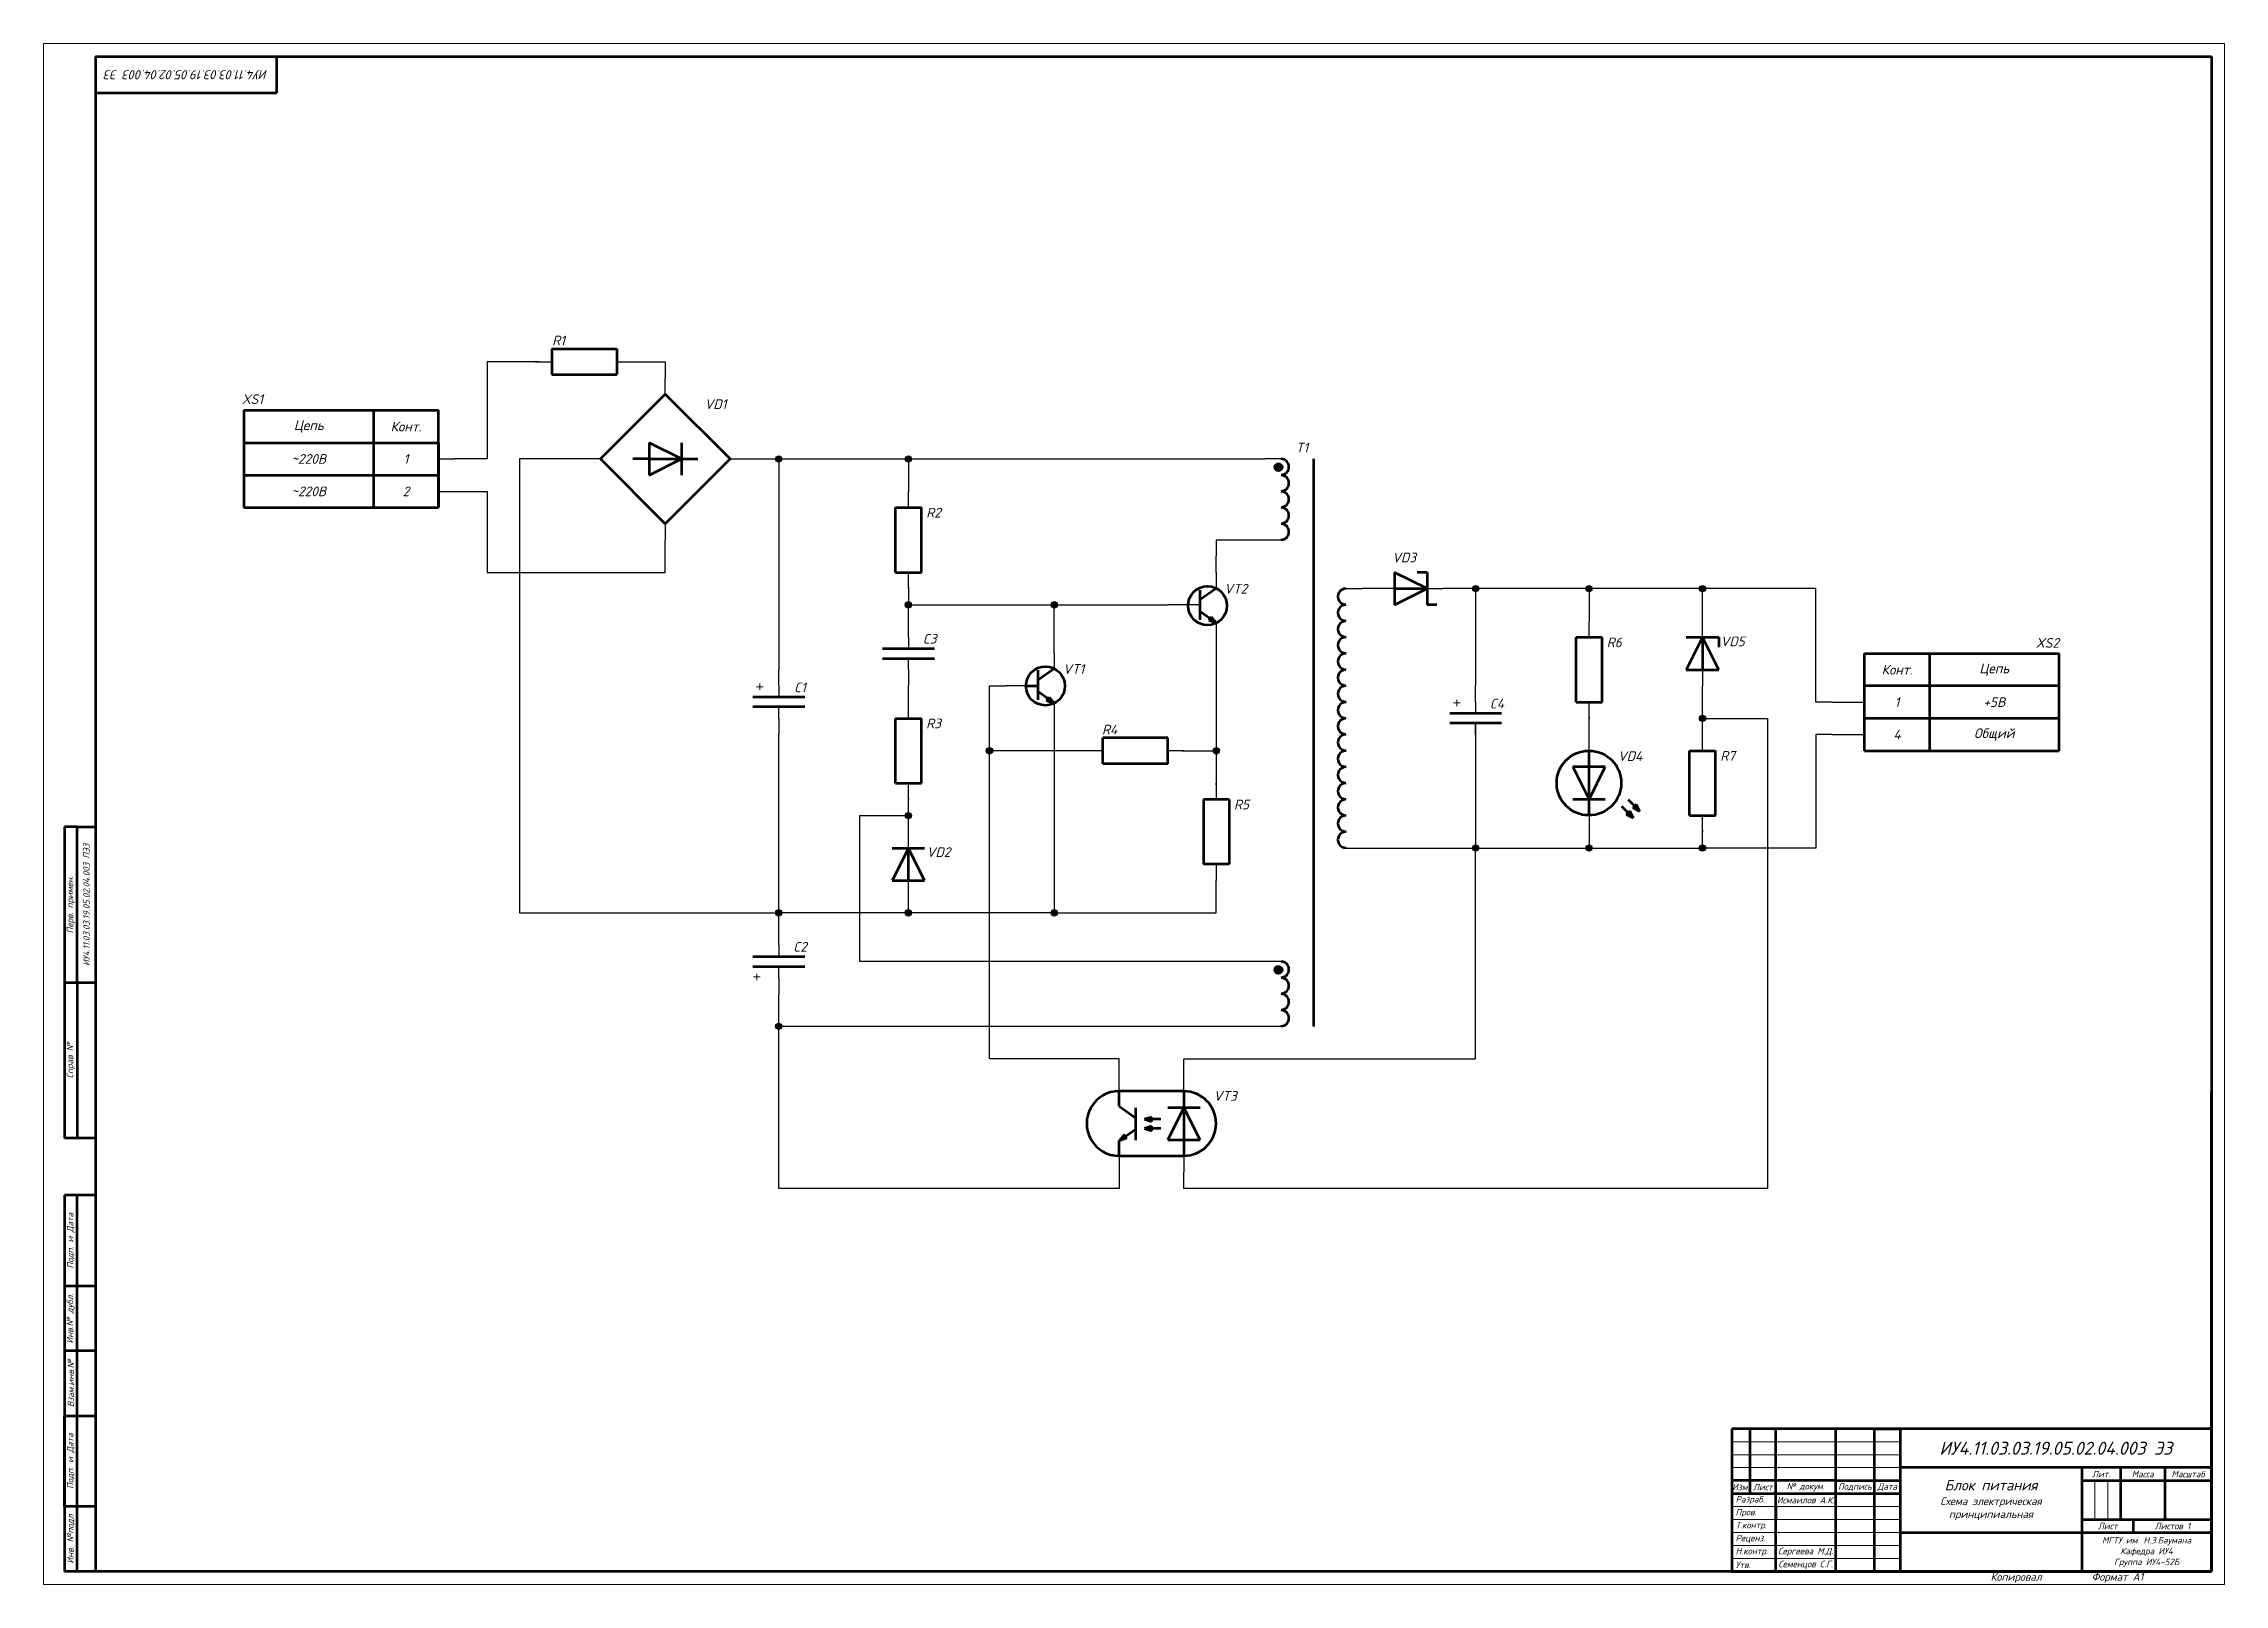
# Model space of a CAD drawing. Header units: millimetres. Extents: x 2470 to 6390, y 1560 to 2814.
# Drawn here: x 2909 to 3750, y 2220 to 2814 of the extents above; entities that cross this region are included whole.
import ezdxf

# ---------------------------------------------------------------- set-up
doc = ezdxf.new("R2010")
doc.units = ezdxf.units.MM
doc.layers.add('border', color=7, linetype='Continuous', lineweight=70)
doc.layers.add('Sheet', color=7, linetype='Continuous', lineweight=30)
doc.styles.add('Main', font='isocpeur.ttf', dxfattribs={"oblique": 15, "height": 3})
doc.styles.get("Standard").update_dxf_attribs({"font": 'arial.ttf'})

msp = doc.modelspace()

# ---------------------------------------------------------------- texts
at = {"layer": 'border', "insert": (2964, 2802), "char_height": 3.5, "attachment_point": 5, "rotation": 180, "style": 'Main'}
msp.add_mtext_dynamic_manual_height_columns('ИУ4.11.03.03.19.05.02.04.003 Э3', width=116.93347, gutter_width=66.064, heights=[12.033], dxfattribs=at)
at = {"layer": 'border', "lineweight": 70, "char_height": 2.5, "attachment_point": 5, "rotation": 90, "style": 'Main'}
for s, width, heights, insert in [('\\pxqc;Перв. примен.', 30.37405, [0], (2919.5, 2482)), ('\\pxqc;Справ №', 17.85188, [0], (2919.5, 2422)), ('\\pxqc;Подп. и Дата', 27.71565, [0], (2919.5, 2352.5)), ('Инв.№ дубл.', 25.15279, [0], (2919.5, 2322.5)), ('\\pxqc,t4;Взам.инв.№', 27.09632, [0], (2919.5, 2297.5)), ('\\pxqc;Подп. и Дата', 27.71565, [0], (2919.5, 2267.5)), ('\\pxqc;Инв. №подл', 24.3376, [10.701], (2919.5, 2237.49))]:
    msp.add_mtext_dynamic_manual_height_columns(s, width=width, gutter_width=15, heights=heights, dxfattribs=dict(at, insert=insert))
at = {"layer": 'border', "style": 'Main'}
for s, width, gutter_width, heights, insert, char_height, attachment_point in [('{\\H1.66667x;ИУ4.11.03.03.19.05.02.04.003 Э3}', 120, 66.064, [15], (3685, 2272.5), 3, 5), ('Изм.', 2.5, 12.5, [0], (3563.5, 2257.5), 2.5, 5), ('\\pxqc;Лист', 5.19616, 12.5, [0], (3572, 2257.5), 2.5, 5), ('\\pxqc;Подпись', 5, 12.5, [0], (3607.5, 2257.5), 2.5, 5), ('\\pxqc;{\\H1.33333x;Блок питания}\\PСхема электрическая \\Pпринципиальная ', 60, 66.064, [0], (3660, 2252.5), 3, 5), ('Пров.', 7.5, 12.5, [0], (3561.5, 2247.507), 2.5, 4), ('Реценз.', 2.5, 12.5, [0], (3561.5, 2237.499), 2.5, 4), ('\\pxqc;Лист', 2.5, 12.5, [0], (3705, 2242.5), 2.5, 5), ('\\pxqc;МГТУ им. Н.Э.Баумана\\P\\pq*;Кафедра ИУ4\\P\\pqc;Группа ИУ4-52Б', 47.99945, 66.064, [14.024], (3720, 2232.5), 2.5, 5), ('\\pxqc;                  Копировал ', 70, 15, [0], (3652.5, 2222.5), 3, 5), ('\\pxql;  Формат A1', 40.02094, 15, [0], (3715, 2222.5), 3, 5)]:
    msp.add_mtext_dynamic_manual_height_columns(s, width=width, gutter_width=gutter_width, heights=heights, dxfattribs=dict(at, insert=insert, char_height=char_height, attachment_point=attachment_point))
at = {"layer": 'border', "char_height": 2.5, "style": 'Main'}
for s, insert, attachment_point in [('\\pxqc;Лит.', (3702.5, 2262.5), 5), ('Разраб.', (3561.5, 2252.472), 4), ('\\pxqc;Дата', (3620, 2257.5), 5), ('\\pxqc;Исмаилов А.К.', (3588.5, 2252.5), 5), ('Т.контр.', (3561.5, 2242.5), 4), ('\\pxqc;Листов 1 ', (3730, 2242.5), 5), ('Утв.', (3561.5, 2227.5), 4), ('Н.контр.', (3561.5, 2232.5), 4), ('\\pxqc;Сергеева М.Д.', (3588.575, 2232.5), 5), ('\\pxqc;Семенцов С.Г.', (3588.5, 2227.5), 5)]:
    msp.add_mtext(s, dxfattribs=dict(at, insert=insert, attachment_point=attachment_point))
at = {"layer": 'border', "char_height": 2.5, "attachment_point": 5, "style": 'Main'}
for s, insert, width in [('\\pxqc;Масса', (3718.5, 2262.5), 8.80675), ('\\pxqc;Масштаб', (3736, 2262.5), 12.13842), ('\\pxqc;№ докум.', (3588.5, 2257.5), 22.84084)]:
    msp.add_mtext(s, dxfattribs=dict(at, insert=insert, width=width))
at = {"layer": 'Sheet', "lineweight": 40}
for rotation, p in [(270, (3183.394, 2567.629)), (90, (3185.912, 2452.629))]:
    msp.add_text('+', height=3.81, rotation=rotation, dxfattribs=at).set_placement(p)
at = {"layer": 'Sheet'}
msp.add_text('+', height=3.81, rotation=270, dxfattribs=at).set_placement((3452.144, 2561.379))
at = {"layer": 'Sheet', "lineweight": 50, "char_height": 3.75, "attachment_point": 5, "style": 'Main'}
for s, width, heights, insert in [('\\pxqc;R1', 13.21814, [1.453], (3107.6, 2699.549)), ('\\pxqc;VD1', 13.30907, [3.461], (3168.121, 2675)), ('\\pxqc;T1', 4.59507, [3.75], (3394.274, 2658.236))]:
    msp.add_mtext_dynamic_manual_height_columns(s, width=width, gutter_width=18.75, heights=heights, dxfattribs=dict(at, insert=insert))
at = {"layer": 'Sheet', "char_height": 3.75, "attachment_point": 5, "style": 'Main'}
for s, width, heights, insert in [('\\pxqc;XS1', 3.75, [0], (2989.556, 2676.937)), ('\\pxqc;R2', 3.75, [0], (3252.192, 2633.171)), ('\\pxqc;VD3', 3.75, [0], (3433.668, 2615.876)), ('\\pxqc;VT2', 10.37028, [0], (3368.722, 2603.848)), ('\\pxqc;R3', 3.75, [0], (3252.192, 2551.921)), ('\\pxqc;R4', 13.21814, [1.453], (3320.1, 2549.549)), ('\\pxqc;R5', 3.75, [0], (3370.942, 2520.671))]:
    msp.add_mtext_dynamic_manual_height_columns(s, width=width, gutter_width=18.75, heights=heights, dxfattribs=dict(at, insert=insert))
at = {"layer": 'Sheet', "lineweight": 80, "char_height": 3.75, "attachment_point": 5, "style": 'Main'}
for s, width, insert in [('\\pxqc;Цепь', 11.71329, (3011.249, 2666.379)), ('\\pxqc;Конт.', 12.5, (3048.749, 2666.379)), ('\\pxqc;~220B', 15.69257, (3011.249, 2653.879)), ('\\pxqc;1', 12.5, (3048.749, 2653.879)), ('\\pxqc;~220B', 15.69257, (3011.249, 2641.379)), ('\\pxqc;2', 6.25, (3048.749, 2641.379))]:
    msp.add_mtext_dynamic_manual_height_columns(s, width=width, gutter_width=18.75, heights=[0], dxfattribs=dict(at, insert=insert))
at = {"layer": 'Sheet', "lineweight": 40, "char_height": 3.75, "attachment_point": 5, "style": 'Main'}
for s, width, insert in [('\\pxqc;C3', 3.75, (3250.697, 2584.558)), ('\\pxqc;R6', 3.75, (3514.693, 2583.171)), ('\\pxqc;VD5', 13.022, (3560.365, 2583.541)), ('\\pxqc;XS2', 12.5, (3681.756, 2582.956)), ('\\pxqc;VT1', 10.37028, (3306.222, 2572.898)), ('\\pxqc;C1', 3.75, (3200.697, 2565.808)), ('\\pxqc;C4', 3.75, (3469.448, 2559.558)), ('\\pxqc;R7', 3.75, (3558.443, 2539.421)), ('\\pxqc;VD2', 13.022, (3254.115, 2502.291)), ('\\pxqc;C2', 3.75, (3200.697, 2465.808)), ('\\pxqc;VT3', 15.30346, (3364.644, 2408.307))]:
    msp.add_mtext_dynamic_manual_height_columns(s, width=width, gutter_width=18.75, heights=[0], dxfattribs=dict(at, insert=insert))
at = {"layer": 'Sheet', "lineweight": 70, "char_height": 3.75, "attachment_point": 5, "style": 'Main'}
for s, width, heights, insert in [('\\pxqc;Конт.', 12.5, [0], (3623.749, 2572.629)), ('\\pxqc;Цепь', 28.125, [0], (3661.248, 2572.629)), ('\\pxqc;1', 3.125, [0], (3623.749, 2560.129)), ('\\pxqc;+5В', 4.05852, [0.606], (3661.248, 2560.129)), ('\\pxqc;4', 3.75, [0], (3623.749, 2547.629)), ('\\pxqc;Общий', 25, [0], (3661.248, 2547.629)), ('\\pxqc;VD4', 3.75, [0], (3520.821, 2539.318))]:
    msp.add_mtext_dynamic_manual_height_columns(s, width=width, gutter_width=18.75, heights=heights, dxfattribs=dict(at, insert=insert))
at = {"layer": 'Sheet', "lineweight": 70, "insert": (2925.5, 2482), "char_height": 2.5, "attachment_point": 5, "rotation": 90, "style": 'Main'}
msp.add_mtext_dynamic_manual_height_columns('\\pxqc;ИУ4.11.03.03.19.05.02.04.003 ПЭ3', width=62.94084, gutter_width=15, heights=[0], dxfattribs=at)

# ---------------------------------------------------------------- hatches: boundary and pattern name
at = {"layer": 'Sheet'}
h = msp.add_hatch(color=256, dxfattribs=at)
h.dxf.hatch_style = 1
edge = h.paths.add_edge_path()
edge.add_line((3192.5, 2653.879), (3191.283, 2653.879))
edge.add_ellipse((3192.5, 2653.879), major_axis=(1.217, 0), ratio=0.9999896, start_angle=180, end_angle=270)
edge.add_line((3192.5, 2652.662), (3192.5, 2653.879))
edge = h.paths.add_edge_path()
edge.add_ellipse((3192.5, 2653.879), major_axis=(1.217, 0), ratio=0.9999896, start_angle=270, end_angle=360)
edge.add_line((3193.717, 2653.879), (3192.5, 2653.879))
edge.add_line((3192.5, 2653.879), (3192.5, 2652.662))
edge = h.paths.add_edge_path()
edge.add_ellipse((3192.5, 2653.879), major_axis=(1.217, 0), ratio=0.9999896, start_angle=0, end_angle=180)
edge.add_line((3191.283, 2653.879), (3192.5, 2653.879))
edge.add_line((3192.5, 2653.879), (3193.717, 2653.879))
h = msp.add_hatch(color=256, dxfattribs=at)
h.dxf.hatch_style = 1
edge = h.paths.add_edge_path()
edge.add_line((3192.5, 2653.879), (3191.283, 2653.879))
edge.add_ellipse((3192.5, 2653.879), major_axis=(1.217, 0), ratio=0.9999896, start_angle=180, end_angle=270)
edge.add_line((3192.5, 2652.662), (3192.5, 2653.879))
edge = h.paths.add_edge_path()
edge.add_ellipse((3192.5, 2653.879), major_axis=(1.217, 0), ratio=0.9999896, start_angle=270, end_angle=360)
edge.add_line((3193.717, 2653.879), (3192.5, 2653.879))
edge.add_line((3192.5, 2653.879), (3192.5, 2652.662))
edge = h.paths.add_edge_path()
edge.add_ellipse((3192.5, 2653.879), major_axis=(1.217, 0), ratio=0.9999896, start_angle=0, end_angle=180)
edge.add_line((3191.283, 2653.879), (3192.5, 2653.879))
edge.add_line((3192.5, 2653.879), (3193.717, 2653.879))
h = msp.add_hatch(color=256, dxfattribs=at)
h.dxf.hatch_style = 1
edge = h.paths.add_edge_path()
edge.add_line((3242.5, 2653.879), (3241.283, 2653.879))
edge.add_ellipse((3242.5, 2653.879), major_axis=(1.217, 0), ratio=0.9999896, start_angle=180, end_angle=270)
edge.add_line((3242.5, 2652.662), (3242.5, 2653.879))
edge = h.paths.add_edge_path()
edge.add_ellipse((3242.5, 2653.879), major_axis=(1.217, 0), ratio=0.9999896, start_angle=270, end_angle=360)
edge.add_line((3243.717, 2653.879), (3242.5, 2653.879))
edge.add_line((3242.5, 2653.879), (3242.5, 2652.662))
edge = h.paths.add_edge_path()
edge.add_ellipse((3242.5, 2653.879), major_axis=(1.217, 0), ratio=0.9999896, start_angle=0, end_angle=180)
edge.add_line((3241.283, 2653.879), (3242.5, 2653.879))
edge.add_line((3242.5, 2653.879), (3243.717, 2653.879))
h = msp.add_hatch(color=256, dxfattribs=at)
h.dxf.hatch_style = 1
edge = h.paths.add_edge_path()
edge.add_line((3242.5, 2653.879), (3241.283, 2653.879))
edge.add_ellipse((3242.5, 2653.879), major_axis=(1.217, 0), ratio=0.9999896, start_angle=180, end_angle=270)
edge.add_line((3242.5, 2652.662), (3242.5, 2653.879))
edge = h.paths.add_edge_path()
edge.add_ellipse((3242.5, 2653.879), major_axis=(1.217, 0), ratio=0.9999896, start_angle=270, end_angle=360)
edge.add_line((3243.717, 2653.879), (3242.5, 2653.879))
edge.add_line((3242.5, 2653.879), (3242.5, 2652.662))
edge = h.paths.add_edge_path()
edge.add_ellipse((3242.5, 2653.879), major_axis=(1.217, 0), ratio=0.9999896, start_angle=0, end_angle=180)
edge.add_line((3241.283, 2653.879), (3242.5, 2653.879))
edge.add_line((3242.5, 2653.879), (3243.717, 2653.879))
at = {"layer": 'Sheet', "lineweight": 70}
h = msp.add_hatch(color=256, dxfattribs=at)
h.dxf.hatch_style = 1
edge = h.paths.add_edge_path()
edge.add_ellipse((3385.198, 2650.682), major_axis=(0, 1.396), ratio=0.9952864, start_angle=0, end_angle=360)
at = {"layer": 'Sheet'}
h = msp.add_hatch(color=256, dxfattribs=at)
h.dxf.hatch_style = 1
edge = h.paths.add_edge_path()
edge.add_line((3242.5, 2597.629), (3241.283, 2597.629))
edge.add_ellipse((3242.5, 2597.629), major_axis=(1.217, 0), ratio=0.9999896, start_angle=180, end_angle=270)
edge.add_line((3242.5, 2596.412), (3242.5, 2597.629))
edge = h.paths.add_edge_path()
edge.add_ellipse((3242.5, 2597.629), major_axis=(1.217, 0), ratio=0.9999896, start_angle=270, end_angle=360)
edge.add_line((3243.717, 2597.629), (3242.5, 2597.629))
edge.add_line((3242.5, 2597.629), (3242.5, 2596.412))
edge = h.paths.add_edge_path()
edge.add_ellipse((3242.5, 2597.629), major_axis=(1.217, 0), ratio=0.9999896, start_angle=0, end_angle=180)
edge.add_line((3241.283, 2597.629), (3242.5, 2597.629))
edge.add_line((3242.5, 2597.629), (3243.717, 2597.629))
h = msp.add_hatch(color=256, dxfattribs=at)
h.dxf.hatch_style = 1
edge = h.paths.add_edge_path()
edge.add_line((3242.5, 2597.629), (3241.283, 2597.629))
edge.add_ellipse((3242.5, 2597.629), major_axis=(1.217, 0), ratio=0.9999896, start_angle=180, end_angle=270)
edge.add_line((3242.5, 2596.412), (3242.5, 2597.629))
edge = h.paths.add_edge_path()
edge.add_ellipse((3242.5, 2597.629), major_axis=(1.217, 0), ratio=0.9999896, start_angle=270, end_angle=360)
edge.add_line((3243.717, 2597.629), (3242.5, 2597.629))
edge.add_line((3242.5, 2597.629), (3242.5, 2596.412))
edge = h.paths.add_edge_path()
edge.add_ellipse((3242.5, 2597.629), major_axis=(1.217, 0), ratio=0.9999896, start_angle=0, end_angle=180)
edge.add_line((3241.283, 2597.629), (3242.5, 2597.629))
edge.add_line((3242.5, 2597.629), (3243.717, 2597.629))
h = msp.add_hatch(color=256, dxfattribs=at)
h.dxf.hatch_style = 1
edge = h.paths.add_edge_path()
edge.add_line((3298.75, 2597.629), (3297.533, 2597.629))
edge.add_ellipse((3298.75, 2597.629), major_axis=(1.217, 0), ratio=0.9999896, start_angle=180, end_angle=270)
edge.add_line((3298.75, 2596.412), (3298.75, 2597.629))
edge = h.paths.add_edge_path()
edge.add_ellipse((3298.75, 2597.629), major_axis=(1.217, 0), ratio=0.9999896, start_angle=270, end_angle=360)
edge.add_line((3299.967, 2597.629), (3298.75, 2597.629))
edge.add_line((3298.75, 2597.629), (3298.75, 2596.412))
edge = h.paths.add_edge_path()
edge.add_ellipse((3298.75, 2597.629), major_axis=(1.217, 0), ratio=0.9999896, start_angle=0, end_angle=180)
edge.add_line((3297.533, 2597.629), (3298.75, 2597.629))
edge.add_line((3298.75, 2597.629), (3299.967, 2597.629))
h = msp.add_hatch(color=256, dxfattribs=at)
h.dxf.hatch_style = 1
edge = h.paths.add_edge_path()
edge.add_line((3298.75, 2597.629), (3297.533, 2597.629))
edge.add_ellipse((3298.75, 2597.629), major_axis=(1.217, 0), ratio=0.9999896, start_angle=180, end_angle=270)
edge.add_line((3298.75, 2596.412), (3298.75, 2597.629))
edge = h.paths.add_edge_path()
edge.add_ellipse((3298.75, 2597.629), major_axis=(1.217, 0), ratio=0.9999896, start_angle=270, end_angle=360)
edge.add_line((3299.967, 2597.629), (3298.75, 2597.629))
edge.add_line((3298.75, 2597.629), (3298.75, 2596.412))
edge = h.paths.add_edge_path()
edge.add_ellipse((3298.75, 2597.629), major_axis=(1.217, 0), ratio=0.9999896, start_angle=0, end_angle=180)
edge.add_line((3297.533, 2597.629), (3298.75, 2597.629))
edge.add_line((3298.75, 2597.629), (3299.967, 2597.629))
h = msp.add_hatch(color=256, dxfattribs=at)
h.dxf.hatch_style = 1
edge = h.paths.add_edge_path()
edge.add_line((3461.25, 2603.879), (3460.033, 2603.879))
edge.add_ellipse((3461.25, 2603.879), major_axis=(1.217, 0), ratio=0.9999896, start_angle=180, end_angle=270)
edge.add_line((3461.25, 2602.662), (3461.25, 2603.879))
edge = h.paths.add_edge_path()
edge.add_ellipse((3461.25, 2603.879), major_axis=(1.217, 0), ratio=0.9999896, start_angle=270, end_angle=360)
edge.add_line((3462.467, 2603.879), (3461.25, 2603.879))
edge.add_line((3461.25, 2603.879), (3461.25, 2602.662))
edge = h.paths.add_edge_path()
edge.add_ellipse((3461.25, 2603.879), major_axis=(1.217, 0), ratio=0.9999896, start_angle=0, end_angle=180)
edge.add_line((3460.033, 2603.879), (3461.25, 2603.879))
edge.add_line((3461.25, 2603.879), (3462.467, 2603.879))
h = msp.add_hatch(color=256, dxfattribs=at)
h.dxf.hatch_style = 1
edge = h.paths.add_edge_path()
edge.add_line((3505, 2603.879), (3503.783, 2603.879))
edge.add_ellipse((3505, 2603.879), major_axis=(1.217, 0), ratio=0.9999896, start_angle=180, end_angle=270)
edge.add_line((3505, 2602.662), (3505, 2603.879))
edge = h.paths.add_edge_path()
edge.add_ellipse((3505, 2603.879), major_axis=(1.217, 0), ratio=0.9999896, start_angle=270, end_angle=360)
edge.add_line((3506.217, 2603.879), (3505, 2603.879))
edge.add_line((3505, 2603.879), (3505, 2602.662))
edge = h.paths.add_edge_path()
edge.add_ellipse((3505, 2603.879), major_axis=(1.217, 0), ratio=0.9999896, start_angle=0, end_angle=180)
edge.add_line((3503.783, 2603.879), (3505, 2603.879))
edge.add_line((3505, 2603.879), (3506.217, 2603.879))
h = msp.add_hatch(color=256, dxfattribs=at)
h.dxf.hatch_style = 1
edge = h.paths.add_edge_path()
edge.add_line((3505, 2603.879), (3503.783, 2603.879))
edge.add_ellipse((3505, 2603.879), major_axis=(1.217, 0), ratio=0.9999896, start_angle=180, end_angle=270)
edge.add_line((3505, 2602.662), (3505, 2603.879))
edge = h.paths.add_edge_path()
edge.add_ellipse((3505, 2603.879), major_axis=(1.217, 0), ratio=0.9999896, start_angle=270, end_angle=360)
edge.add_line((3506.217, 2603.879), (3505, 2603.879))
edge.add_line((3505, 2603.879), (3505, 2602.662))
edge = h.paths.add_edge_path()
edge.add_ellipse((3505, 2603.879), major_axis=(1.217, 0), ratio=0.9999896, start_angle=0, end_angle=180)
edge.add_line((3503.783, 2603.879), (3505, 2603.879))
edge.add_line((3505, 2603.879), (3506.217, 2603.879))
h = msp.add_hatch(color=256, dxfattribs=at)
h.dxf.hatch_style = 1
edge = h.paths.add_edge_path()
edge.add_line((3548.75, 2603.879), (3547.533, 2603.879))
edge.add_ellipse((3548.75, 2603.879), major_axis=(1.217, 0), ratio=0.9999896, start_angle=180, end_angle=270)
edge.add_line((3548.75, 2602.662), (3548.75, 2603.879))
edge = h.paths.add_edge_path()
edge.add_ellipse((3548.75, 2603.879), major_axis=(1.217, 0), ratio=0.9999896, start_angle=270, end_angle=360)
edge.add_line((3549.968, 2603.879), (3548.75, 2603.879))
edge.add_line((3548.75, 2603.879), (3548.75, 2602.662))
edge = h.paths.add_edge_path()
edge.add_ellipse((3548.75, 2603.879), major_axis=(1.217, 0), ratio=0.9999896, start_angle=0, end_angle=180)
edge.add_line((3547.533, 2603.879), (3548.75, 2603.879))
edge.add_line((3548.75, 2603.879), (3549.968, 2603.879))
h = msp.add_hatch(color=256, dxfattribs=at)
h.dxf.hatch_style = 1
edge = h.paths.add_edge_path()
edge.add_line((3548.75, 2603.879), (3547.533, 2603.879))
edge.add_ellipse((3548.75, 2603.879), major_axis=(1.217, 0), ratio=0.9999896, start_angle=180, end_angle=270)
edge.add_line((3548.75, 2602.662), (3548.75, 2603.879))
edge = h.paths.add_edge_path()
edge.add_ellipse((3548.75, 2603.879), major_axis=(1.217, 0), ratio=0.9999896, start_angle=270, end_angle=360)
edge.add_line((3549.968, 2603.879), (3548.75, 2603.879))
edge.add_line((3548.75, 2603.879), (3548.75, 2602.662))
edge = h.paths.add_edge_path()
edge.add_ellipse((3548.75, 2603.879), major_axis=(1.217, 0), ratio=0.9999896, start_angle=0, end_angle=180)
edge.add_line((3547.533, 2603.879), (3548.75, 2603.879))
edge.add_line((3548.75, 2603.879), (3549.968, 2603.879))
at = {"layer": 'Sheet', "lineweight": 70}
h = msp.add_hatch(color=256, dxfattribs=at)
h.dxf.hatch_style = 1
h.paths.add_polyline_path([(3358.77, 2592.371), (3358.309, 2591.707), (3361.25, 2590.65)])
h.paths.add_polyline_path([(3359.232, 2593.035), (3358.791, 2592.401), (3361.189, 2590.722)])
h = msp.add_hatch(color=256, dxfattribs=at)
h.dxf.hatch_style = 1
h.paths.add_polyline_path([(3296.27, 2561.421), (3295.809, 2560.756), (3298.75, 2559.7)])
h.paths.add_polyline_path([(3296.731, 2562.085), (3296.291, 2561.45), (3298.689, 2559.772)])
at = {"layer": 'Sheet'}
h = msp.add_hatch(color=256, dxfattribs=at)
h.dxf.hatch_style = 1
edge = h.paths.add_edge_path()
edge.add_line((3548.75, 2553.879), (3547.533, 2553.879))
edge.add_ellipse((3548.75, 2553.879), major_axis=(1.217, 0), ratio=0.9999896, start_angle=180, end_angle=270)
edge.add_line((3548.75, 2552.662), (3548.75, 2553.879))
edge = h.paths.add_edge_path()
edge.add_ellipse((3548.75, 2553.879), major_axis=(1.217, 0), ratio=0.9999896, start_angle=270, end_angle=360)
edge.add_line((3549.968, 2553.879), (3548.75, 2553.879))
edge.add_line((3548.75, 2553.879), (3548.75, 2552.662))
edge = h.paths.add_edge_path()
edge.add_ellipse((3548.75, 2553.879), major_axis=(1.217, 0), ratio=0.9999896, start_angle=0, end_angle=180)
edge.add_line((3547.533, 2553.879), (3548.75, 2553.879))
edge.add_line((3548.75, 2553.879), (3549.968, 2553.879))
h = msp.add_hatch(color=256, dxfattribs=at)
h.dxf.hatch_style = 1
edge = h.paths.add_edge_path()
edge.add_line((3548.75, 2553.879), (3547.533, 2553.879))
edge.add_ellipse((3548.75, 2553.879), major_axis=(1.217, 0), ratio=0.9999896, start_angle=180, end_angle=270)
edge.add_line((3548.75, 2552.662), (3548.75, 2553.879))
edge = h.paths.add_edge_path()
edge.add_ellipse((3548.75, 2553.879), major_axis=(1.217, 0), ratio=0.9999896, start_angle=270, end_angle=360)
edge.add_line((3549.968, 2553.879), (3548.75, 2553.879))
edge.add_line((3548.75, 2553.879), (3548.75, 2552.662))
edge = h.paths.add_edge_path()
edge.add_ellipse((3548.75, 2553.879), major_axis=(1.217, 0), ratio=0.9999896, start_angle=0, end_angle=180)
edge.add_line((3547.533, 2553.879), (3548.75, 2553.879))
edge.add_line((3548.75, 2553.879), (3549.968, 2553.879))
h = msp.add_hatch(color=256, dxfattribs=at)
h.dxf.hatch_style = 1
edge = h.paths.add_edge_path()
edge.add_line((3273.75, 2541.379), (3272.533, 2541.379))
edge.add_ellipse((3273.75, 2541.379), major_axis=(1.217, 0), ratio=0.9999896, start_angle=180, end_angle=270)
edge.add_line((3273.75, 2540.162), (3273.75, 2541.379))
edge = h.paths.add_edge_path()
edge.add_ellipse((3273.75, 2541.379), major_axis=(1.217, 0), ratio=0.9999896, start_angle=270, end_angle=360)
edge.add_line((3274.967, 2541.379), (3273.75, 2541.379))
edge.add_line((3273.75, 2541.379), (3273.75, 2540.162))
edge = h.paths.add_edge_path()
edge.add_ellipse((3273.75, 2541.379), major_axis=(1.217, 0), ratio=0.9999896, start_angle=0, end_angle=180)
edge.add_line((3272.533, 2541.379), (3273.75, 2541.379))
edge.add_line((3273.75, 2541.379), (3274.967, 2541.379))
h = msp.add_hatch(color=256, dxfattribs=at)
h.dxf.hatch_style = 1
edge = h.paths.add_edge_path()
edge.add_line((3273.75, 2541.379), (3272.533, 2541.379))
edge.add_ellipse((3273.75, 2541.379), major_axis=(1.217, 0), ratio=0.9999896, start_angle=180, end_angle=270)
edge.add_line((3273.75, 2540.162), (3273.75, 2541.379))
edge = h.paths.add_edge_path()
edge.add_ellipse((3273.75, 2541.379), major_axis=(1.217, 0), ratio=0.9999896, start_angle=270, end_angle=360)
edge.add_line((3274.967, 2541.379), (3273.75, 2541.379))
edge.add_line((3273.75, 2541.379), (3273.75, 2540.162))
edge = h.paths.add_edge_path()
edge.add_ellipse((3273.75, 2541.379), major_axis=(1.217, 0), ratio=0.9999896, start_angle=0, end_angle=180)
edge.add_line((3272.533, 2541.379), (3273.75, 2541.379))
edge.add_line((3273.75, 2541.379), (3274.967, 2541.379))
h = msp.add_hatch(color=256, dxfattribs=at)
h.dxf.hatch_style = 1
edge = h.paths.add_edge_path()
edge.add_line((3361.25, 2541.379), (3360.033, 2541.379))
edge.add_ellipse((3361.25, 2541.379), major_axis=(1.217, 0), ratio=0.9999896, start_angle=180, end_angle=270)
edge.add_line((3361.25, 2540.162), (3361.25, 2541.379))
edge = h.paths.add_edge_path()
edge.add_ellipse((3361.25, 2541.379), major_axis=(1.217, 0), ratio=0.9999896, start_angle=270, end_angle=360)
edge.add_line((3362.467, 2541.379), (3361.25, 2541.379))
edge.add_line((3361.25, 2541.379), (3361.25, 2540.162))
edge = h.paths.add_edge_path()
edge.add_ellipse((3361.25, 2541.379), major_axis=(1.217, 0), ratio=0.9999896, start_angle=0, end_angle=180)
edge.add_line((3360.033, 2541.379), (3361.25, 2541.379))
edge.add_line((3361.25, 2541.379), (3362.467, 2541.379))
h = msp.add_hatch(color=256, dxfattribs=at)
h.dxf.hatch_style = 1
edge = h.paths.add_edge_path()
edge.add_line((3361.25, 2541.379), (3360.033, 2541.379))
edge.add_ellipse((3361.25, 2541.379), major_axis=(1.217, 0), ratio=0.9999896, start_angle=180, end_angle=270)
edge.add_line((3361.25, 2540.162), (3361.25, 2541.379))
edge = h.paths.add_edge_path()
edge.add_ellipse((3361.25, 2541.379), major_axis=(1.217, 0), ratio=0.9999896, start_angle=270, end_angle=360)
edge.add_line((3362.467, 2541.379), (3361.25, 2541.379))
edge.add_line((3361.25, 2541.379), (3361.25, 2540.162))
edge = h.paths.add_edge_path()
edge.add_ellipse((3361.25, 2541.379), major_axis=(1.217, 0), ratio=0.9999896, start_angle=0, end_angle=180)
edge.add_line((3360.033, 2541.379), (3361.25, 2541.379))
edge.add_line((3361.25, 2541.379), (3362.467, 2541.379))
h = msp.add_hatch(color=256, dxfattribs=at)
h.dxf.hatch_style = 1
edge = h.paths.add_edge_path()
edge.add_line((3361.25, 2541.379), (3360.033, 2541.379))
edge.add_ellipse((3361.25, 2541.379), major_axis=(1.217, 0), ratio=0.9999896, start_angle=180, end_angle=270)
edge.add_line((3361.25, 2540.162), (3361.25, 2541.379))
edge = h.paths.add_edge_path()
edge.add_ellipse((3361.25, 2541.379), major_axis=(1.217, 0), ratio=0.9999896, start_angle=270, end_angle=360)
edge.add_line((3362.467, 2541.379), (3361.25, 2541.379))
edge.add_line((3361.25, 2541.379), (3361.25, 2540.162))
edge = h.paths.add_edge_path()
edge.add_ellipse((3361.25, 2541.379), major_axis=(1.217, 0), ratio=0.9999896, start_angle=0, end_angle=180)
edge.add_line((3360.033, 2541.379), (3361.25, 2541.379))
edge.add_line((3361.25, 2541.379), (3362.467, 2541.379))
h = msp.add_hatch(color=256, dxfattribs=at)
h.dxf.hatch_style = 1
edge = h.paths.add_edge_path()
edge.add_line((3361.25, 2541.379), (3360.033, 2541.379))
edge.add_ellipse((3361.25, 2541.379), major_axis=(1.217, 0), ratio=0.9999896, start_angle=180, end_angle=270)
edge.add_line((3361.25, 2540.162), (3361.25, 2541.379))
edge = h.paths.add_edge_path()
edge.add_ellipse((3361.25, 2541.379), major_axis=(1.217, 0), ratio=0.9999896, start_angle=270, end_angle=360)
edge.add_line((3362.467, 2541.379), (3361.25, 2541.379))
edge.add_line((3361.25, 2541.379), (3361.25, 2540.162))
edge = h.paths.add_edge_path()
edge.add_ellipse((3361.25, 2541.379), major_axis=(1.217, 0), ratio=0.9999896, start_angle=0, end_angle=180)
edge.add_line((3360.033, 2541.379), (3361.25, 2541.379))
edge.add_line((3361.25, 2541.379), (3362.467, 2541.379))
h = msp.add_hatch(color=256, dxfattribs=at)
h.dxf.hatch_style = 1
edge = h.paths.add_edge_path()
edge.add_line((3242.5, 2516.379), (3241.283, 2516.379))
edge.add_ellipse((3242.5, 2516.379), major_axis=(1.217, 0), ratio=0.9999896, start_angle=180, end_angle=270)
edge.add_line((3242.5, 2515.162), (3242.5, 2516.379))
edge = h.paths.add_edge_path()
edge.add_ellipse((3242.5, 2516.379), major_axis=(1.217, 0), ratio=0.9999896, start_angle=270, end_angle=360)
edge.add_line((3243.717, 2516.379), (3242.5, 2516.379))
edge.add_line((3242.5, 2516.379), (3242.5, 2515.162))
edge = h.paths.add_edge_path()
edge.add_ellipse((3242.5, 2516.379), major_axis=(1.217, 0), ratio=0.9999896, start_angle=0, end_angle=180)
edge.add_line((3241.283, 2516.379), (3242.5, 2516.379))
edge.add_line((3242.5, 2516.379), (3243.717, 2516.379))
h = msp.add_hatch(color=256, dxfattribs=at)
h.dxf.hatch_style = 1
edge = h.paths.add_edge_path()
edge.add_line((3242.5, 2516.379), (3241.283, 2516.379))
edge.add_ellipse((3242.5, 2516.379), major_axis=(1.217, 0), ratio=0.9999896, start_angle=180, end_angle=270)
edge.add_line((3242.5, 2515.162), (3242.5, 2516.379))
edge = h.paths.add_edge_path()
edge.add_ellipse((3242.5, 2516.379), major_axis=(1.217, 0), ratio=0.9999896, start_angle=270, end_angle=360)
edge.add_line((3243.717, 2516.379), (3242.5, 2516.379))
edge.add_line((3242.5, 2516.379), (3242.5, 2515.162))
edge = h.paths.add_edge_path()
edge.add_ellipse((3242.5, 2516.379), major_axis=(1.217, 0), ratio=0.9999896, start_angle=0, end_angle=180)
edge.add_line((3241.283, 2516.379), (3242.5, 2516.379))
edge.add_line((3242.5, 2516.379), (3243.717, 2516.379))
at = {"layer": 'Sheet', "lineweight": 70}
h = msp.add_hatch(color=256, dxfattribs=at)
h.dxf.hatch_style = 1
h.paths.add_polyline_path([(3520.675, 2518.084), (3520.04, 2517.449), (3521.945, 2515.544)])
h.paths.add_polyline_path([(3520.04, 2517.449), (3519.405, 2516.814), (3521.945, 2515.544)])
h.paths.add_polyline_path([(3522.58, 2519.989), (3521.945, 2519.354), (3524.485, 2518.084)])
h.paths.add_polyline_path([(3523.215, 2520.624), (3522.58, 2519.989), (3524.485, 2518.084)])
at = {"layer": 'Sheet'}
h = msp.add_hatch(color=256, dxfattribs=at)
h.dxf.hatch_style = 1
edge = h.paths.add_edge_path()
edge.add_line((3461.25, 2503.879), (3460.033, 2503.879))
edge.add_ellipse((3461.25, 2503.879), major_axis=(1.217, 0), ratio=0.9999896, start_angle=180, end_angle=270)
edge.add_line((3461.25, 2502.662), (3461.25, 2503.879))
edge = h.paths.add_edge_path()
edge.add_ellipse((3461.25, 2503.879), major_axis=(1.217, 0), ratio=0.9999896, start_angle=270, end_angle=360)
edge.add_line((3462.467, 2503.879), (3461.25, 2503.879))
edge.add_line((3461.25, 2503.879), (3461.25, 2502.662))
edge = h.paths.add_edge_path()
edge.add_ellipse((3461.25, 2503.879), major_axis=(1.217, 0), ratio=0.9999896, start_angle=0, end_angle=180)
edge.add_line((3460.033, 2503.879), (3461.25, 2503.879))
edge.add_line((3461.25, 2503.879), (3462.467, 2503.879))
h = msp.add_hatch(color=256, dxfattribs=at)
h.dxf.hatch_style = 1
edge = h.paths.add_edge_path()
edge.add_line((3461.25, 2503.879), (3460.033, 2503.879))
edge.add_ellipse((3461.25, 2503.879), major_axis=(1.217, 0), ratio=0.9999896, start_angle=180, end_angle=270)
edge.add_line((3461.25, 2502.662), (3461.25, 2503.879))
edge = h.paths.add_edge_path()
edge.add_ellipse((3461.25, 2503.879), major_axis=(1.217, 0), ratio=0.9999896, start_angle=270, end_angle=360)
edge.add_line((3462.467, 2503.879), (3461.25, 2503.879))
edge.add_line((3461.25, 2503.879), (3461.25, 2502.662))
edge = h.paths.add_edge_path()
edge.add_ellipse((3461.25, 2503.879), major_axis=(1.217, 0), ratio=0.9999896, start_angle=0, end_angle=180)
edge.add_line((3460.033, 2503.879), (3461.25, 2503.879))
edge.add_line((3461.25, 2503.879), (3462.467, 2503.879))
h = msp.add_hatch(color=256, dxfattribs=at)
h.dxf.hatch_style = 1
edge = h.paths.add_edge_path()
edge.add_line((3505, 2503.879), (3503.783, 2503.879))
edge.add_ellipse((3505, 2503.879), major_axis=(1.217, 0), ratio=0.9999896, start_angle=180, end_angle=270)
edge.add_line((3505, 2502.662), (3505, 2503.879))
edge = h.paths.add_edge_path()
edge.add_ellipse((3505, 2503.879), major_axis=(1.217, 0), ratio=0.9999896, start_angle=270, end_angle=360)
edge.add_line((3506.217, 2503.879), (3505, 2503.879))
edge.add_line((3505, 2503.879), (3505, 2502.662))
edge = h.paths.add_edge_path()
edge.add_ellipse((3505, 2503.879), major_axis=(1.217, 0), ratio=0.9999896, start_angle=0, end_angle=180)
edge.add_line((3503.783, 2503.879), (3505, 2503.879))
edge.add_line((3505, 2503.879), (3506.217, 2503.879))
h = msp.add_hatch(color=256, dxfattribs=at)
h.dxf.hatch_style = 1
edge = h.paths.add_edge_path()
edge.add_line((3505, 2503.879), (3503.783, 2503.879))
edge.add_ellipse((3505, 2503.879), major_axis=(1.217, 0), ratio=0.9999896, start_angle=180, end_angle=270)
edge.add_line((3505, 2502.662), (3505, 2503.879))
edge = h.paths.add_edge_path()
edge.add_ellipse((3505, 2503.879), major_axis=(1.217, 0), ratio=0.9999896, start_angle=270, end_angle=360)
edge.add_line((3506.217, 2503.879), (3505, 2503.879))
edge.add_line((3505, 2503.879), (3505, 2502.662))
edge = h.paths.add_edge_path()
edge.add_ellipse((3505, 2503.879), major_axis=(1.217, 0), ratio=0.9999896, start_angle=0, end_angle=180)
edge.add_line((3503.783, 2503.879), (3505, 2503.879))
edge.add_line((3505, 2503.879), (3506.217, 2503.879))
h = msp.add_hatch(color=256, dxfattribs=at)
h.dxf.hatch_style = 1
edge = h.paths.add_edge_path()
edge.add_line((3548.75, 2503.879), (3547.533, 2503.879))
edge.add_ellipse((3548.75, 2503.879), major_axis=(1.217, 0), ratio=0.9999896, start_angle=180, end_angle=270)
edge.add_line((3548.75, 2502.662), (3548.75, 2503.879))
edge = h.paths.add_edge_path()
edge.add_ellipse((3548.75, 2503.879), major_axis=(1.217, 0), ratio=0.9999896, start_angle=270, end_angle=360)
edge.add_line((3549.968, 2503.879), (3548.75, 2503.879))
edge.add_line((3548.75, 2503.879), (3548.75, 2502.662))
edge = h.paths.add_edge_path()
edge.add_ellipse((3548.75, 2503.879), major_axis=(1.217, 0), ratio=0.9999896, start_angle=0, end_angle=180)
edge.add_line((3547.533, 2503.879), (3548.75, 2503.879))
edge.add_line((3548.75, 2503.879), (3549.968, 2503.879))
h = msp.add_hatch(color=256, dxfattribs=at)
h.dxf.hatch_style = 1
edge = h.paths.add_edge_path()
edge.add_line((3548.75, 2503.879), (3547.533, 2503.879))
edge.add_ellipse((3548.75, 2503.879), major_axis=(1.217, 0), ratio=0.9999896, start_angle=180, end_angle=270)
edge.add_line((3548.75, 2502.662), (3548.75, 2503.879))
edge = h.paths.add_edge_path()
edge.add_ellipse((3548.75, 2503.879), major_axis=(1.217, 0), ratio=0.9999896, start_angle=270, end_angle=360)
edge.add_line((3549.968, 2503.879), (3548.75, 2503.879))
edge.add_line((3548.75, 2503.879), (3548.75, 2502.662))
edge = h.paths.add_edge_path()
edge.add_ellipse((3548.75, 2503.879), major_axis=(1.217, 0), ratio=0.9999896, start_angle=0, end_angle=180)
edge.add_line((3547.533, 2503.879), (3548.75, 2503.879))
edge.add_line((3548.75, 2503.879), (3549.968, 2503.879))
h = msp.add_hatch(color=256, dxfattribs=at)
h.dxf.hatch_style = 1
edge = h.paths.add_edge_path()
edge.add_line((3192.5, 2478.879), (3191.283, 2478.879))
edge.add_ellipse((3192.5, 2478.879), major_axis=(1.217, 0), ratio=0.9999896, start_angle=180, end_angle=270)
edge.add_line((3192.5, 2477.662), (3192.5, 2478.879))
edge = h.paths.add_edge_path()
edge.add_ellipse((3192.5, 2478.879), major_axis=(1.217, 0), ratio=0.9999896, start_angle=270, end_angle=360)
edge.add_line((3193.717, 2478.879), (3192.5, 2478.879))
edge.add_line((3192.5, 2478.879), (3192.5, 2477.662))
edge = h.paths.add_edge_path()
edge.add_ellipse((3192.5, 2478.879), major_axis=(1.217, 0), ratio=0.9999896, start_angle=0, end_angle=180)
edge.add_line((3191.283, 2478.879), (3192.5, 2478.879))
edge.add_line((3192.5, 2478.879), (3193.717, 2478.879))
h = msp.add_hatch(color=256, dxfattribs=at)
h.dxf.hatch_style = 1
edge = h.paths.add_edge_path()
edge.add_line((3192.5, 2478.879), (3191.283, 2478.879))
edge.add_ellipse((3192.5, 2478.879), major_axis=(1.217, 0), ratio=0.9999896, start_angle=180, end_angle=270)
edge.add_line((3192.5, 2477.662), (3192.5, 2478.879))
edge = h.paths.add_edge_path()
edge.add_ellipse((3192.5, 2478.879), major_axis=(1.217, 0), ratio=0.9999896, start_angle=270, end_angle=360)
edge.add_line((3193.717, 2478.879), (3192.5, 2478.879))
edge.add_line((3192.5, 2478.879), (3192.5, 2477.662))
edge = h.paths.add_edge_path()
edge.add_ellipse((3192.5, 2478.879), major_axis=(1.217, 0), ratio=0.9999896, start_angle=0, end_angle=180)
edge.add_line((3191.283, 2478.879), (3192.5, 2478.879))
edge.add_line((3192.5, 2478.879), (3193.717, 2478.879))
h = msp.add_hatch(color=256, dxfattribs=at)
h.dxf.hatch_style = 1
edge = h.paths.add_edge_path()
edge.add_line((3242.5, 2478.879), (3241.283, 2478.879))
edge.add_ellipse((3242.5, 2478.879), major_axis=(1.217, 0), ratio=0.9999896, start_angle=180, end_angle=270)
edge.add_line((3242.5, 2477.662), (3242.5, 2478.879))
edge = h.paths.add_edge_path()
edge.add_ellipse((3242.5, 2478.879), major_axis=(1.217, 0), ratio=0.9999896, start_angle=270, end_angle=360)
edge.add_line((3243.717, 2478.879), (3242.5, 2478.879))
edge.add_line((3242.5, 2478.879), (3242.5, 2477.662))
edge = h.paths.add_edge_path()
edge.add_ellipse((3242.5, 2478.879), major_axis=(1.217, 0), ratio=0.9999896, start_angle=0, end_angle=180)
edge.add_line((3241.283, 2478.879), (3242.5, 2478.879))
edge.add_line((3242.5, 2478.879), (3243.717, 2478.879))
h = msp.add_hatch(color=256, dxfattribs=at)
h.dxf.hatch_style = 1
edge = h.paths.add_edge_path()
edge.add_line((3242.5, 2478.879), (3241.283, 2478.879))
edge.add_ellipse((3242.5, 2478.879), major_axis=(1.217, 0), ratio=0.9999896, start_angle=180, end_angle=270)
edge.add_line((3242.5, 2477.662), (3242.5, 2478.879))
edge = h.paths.add_edge_path()
edge.add_ellipse((3242.5, 2478.879), major_axis=(1.217, 0), ratio=0.9999896, start_angle=270, end_angle=360)
edge.add_line((3243.717, 2478.879), (3242.5, 2478.879))
edge.add_line((3242.5, 2478.879), (3242.5, 2477.662))
edge = h.paths.add_edge_path()
edge.add_ellipse((3242.5, 2478.879), major_axis=(1.217, 0), ratio=0.9999896, start_angle=0, end_angle=180)
edge.add_line((3241.283, 2478.879), (3242.5, 2478.879))
edge.add_line((3242.5, 2478.879), (3243.717, 2478.879))
h = msp.add_hatch(color=256, dxfattribs=at)
h.dxf.hatch_style = 1
edge = h.paths.add_edge_path()
edge.add_line((3298.75, 2478.879), (3297.533, 2478.879))
edge.add_ellipse((3298.75, 2478.879), major_axis=(1.217, 0), ratio=0.9999896, start_angle=180, end_angle=270)
edge.add_line((3298.75, 2477.662), (3298.75, 2478.879))
edge = h.paths.add_edge_path()
edge.add_ellipse((3298.75, 2478.879), major_axis=(1.217, 0), ratio=0.9999896, start_angle=270, end_angle=360)
edge.add_line((3299.967, 2478.879), (3298.75, 2478.879))
edge.add_line((3298.75, 2478.879), (3298.75, 2477.662))
edge = h.paths.add_edge_path()
edge.add_ellipse((3298.75, 2478.879), major_axis=(1.217, 0), ratio=0.9999896, start_angle=0, end_angle=180)
edge.add_line((3297.533, 2478.879), (3298.75, 2478.879))
edge.add_line((3298.75, 2478.879), (3299.967, 2478.879))
h = msp.add_hatch(color=256, dxfattribs=at)
h.dxf.hatch_style = 1
edge = h.paths.add_edge_path()
edge.add_line((3298.75, 2478.879), (3297.533, 2478.879))
edge.add_ellipse((3298.75, 2478.879), major_axis=(1.217, 0), ratio=0.9999896, start_angle=180, end_angle=270)
edge.add_line((3298.75, 2477.662), (3298.75, 2478.879))
edge = h.paths.add_edge_path()
edge.add_ellipse((3298.75, 2478.879), major_axis=(1.217, 0), ratio=0.9999896, start_angle=270, end_angle=360)
edge.add_line((3299.967, 2478.879), (3298.75, 2478.879))
edge.add_line((3298.75, 2478.879), (3298.75, 2477.662))
edge = h.paths.add_edge_path()
edge.add_ellipse((3298.75, 2478.879), major_axis=(1.217, 0), ratio=0.9999896, start_angle=0, end_angle=180)
edge.add_line((3297.533, 2478.879), (3298.75, 2478.879))
edge.add_line((3298.75, 2478.879), (3299.967, 2478.879))
at = {"layer": 'Sheet', "lineweight": 70}
h = msp.add_hatch(color=256, dxfattribs=at)
h.dxf.hatch_style = 1
edge = h.paths.add_edge_path()
edge.add_ellipse((3385.198, 2456.933), major_axis=(0, 1.396), ratio=0.9952864, start_angle=0, end_angle=360)
at = {"layer": 'Sheet'}
h = msp.add_hatch(color=256, dxfattribs=at)
h.dxf.hatch_style = 1
edge = h.paths.add_edge_path()
edge.add_line((3192.5, 2435.129), (3191.283, 2435.129))
edge.add_ellipse((3192.5, 2435.129), major_axis=(1.217, 0), ratio=0.9999896, start_angle=180, end_angle=270)
edge.add_line((3192.5, 2433.912), (3192.5, 2435.129))
edge = h.paths.add_edge_path()
edge.add_ellipse((3192.5, 2435.129), major_axis=(1.217, 0), ratio=0.9999896, start_angle=270, end_angle=360)
edge.add_line((3193.717, 2435.129), (3192.5, 2435.129))
edge.add_line((3192.5, 2435.129), (3192.5, 2433.912))
edge = h.paths.add_edge_path()
edge.add_ellipse((3192.5, 2435.129), major_axis=(1.217, 0), ratio=0.9999896, start_angle=0, end_angle=180)
edge.add_line((3191.283, 2435.129), (3192.5, 2435.129))
edge.add_line((3192.5, 2435.129), (3193.717, 2435.129))
h = msp.add_hatch(color=256, dxfattribs=at)
h.dxf.hatch_style = 1
edge = h.paths.add_edge_path()
edge.add_line((3192.5, 2435.129), (3191.283, 2435.129))
edge.add_ellipse((3192.5, 2435.129), major_axis=(1.217, 0), ratio=0.9999896, start_angle=180, end_angle=270)
edge.add_line((3192.5, 2433.912), (3192.5, 2435.129))
edge = h.paths.add_edge_path()
edge.add_ellipse((3192.5, 2435.129), major_axis=(1.217, 0), ratio=0.9999896, start_angle=270, end_angle=360)
edge.add_line((3193.717, 2435.129), (3192.5, 2435.129))
edge.add_line((3192.5, 2435.129), (3192.5, 2433.912))
edge = h.paths.add_edge_path()
edge.add_ellipse((3192.5, 2435.129), major_axis=(1.217, 0), ratio=0.9999896, start_angle=0, end_angle=180)
edge.add_line((3191.283, 2435.129), (3192.5, 2435.129))
edge.add_line((3192.5, 2435.129), (3193.717, 2435.129))
at = {"layer": 'Sheet', "lineweight": 70}
h = msp.add_hatch(color=256, dxfattribs=at)
h.dxf.hatch_style = 1
h.paths.add_polyline_path([(3336.3, 2398.388), (3336.3, 2399.286), (3333.606, 2399.286)])
h.paths.add_polyline_path([(3336.3, 2399.286), (3336.3, 2400.184), (3333.606, 2399.286)])
h.paths.add_polyline_path([(3336.3, 2395.694), (3336.3, 2396.592), (3333.606, 2395.694)])
h.paths.add_polyline_path([(3336.3, 2394.796), (3336.3, 2395.694), (3333.606, 2395.694)])
h = msp.add_hatch(color=256, dxfattribs=at)
h.dxf.hatch_style = 1
h.paths.add_polyline_path([(3326.23, 2392.7), (3326.691, 2392.035), (3323.75, 2390.979)])
h.paths.add_polyline_path([(3325.769, 2393.364), (3326.209, 2392.729), (3323.811, 2391.05)])

# ---------------------------------------------------------------- linework, layer by layer
at = {"layer": 'border', "lineweight": 18}
for p, q in [((2909, 2814), (3750, 2814)), ((2909, 2814), (2909, 2220)), ((3750, 2814), (3750, 2220)), ((3560, 2275), (3625, 2275)), ((3560, 2270), (3625, 2270)), ((3560, 2270), (3625, 2270)), ((3625, 2265), (3560, 2265)), ((3700, 2260), (3700, 2245)), ((3700, 2245), (3700, 2260)), ((3700, 2260), (3700, 2245)), ((3700, 2245), (3700, 2260)), ((3700, 2260), (3700, 2245)), ((3705, 2260), (3705, 2245)), ((3560, 2245), (3577, 2245)), ((3560, 2240), (3577, 2240)), ((3625, 2245), (3577, 2245)), ((3625, 2240), (3577, 2240)), ((3560, 2235), (3625, 2235)), ((3750, 2220), (2909, 2220))]:
    msp.add_line(p, q, dxfattribs=at)
at = {"layer": 'border', "lineweight": 70}
for p, q in [((2929, 2809), (3745, 2809)), ((2929, 2809), (2929, 2225)), ((2999, 2795), (2999, 2809)), ((3745, 2809), (3745, 2225)), ((2929, 2795), (2999, 2795)), ((2922, 2512), (2917, 2512)), ((2922, 2452), (2922, 2512)), ((2922, 2512), (2929, 2512)), ((2917, 2452), (2929, 2452)), ((2922, 2452), (2922, 2392)), ((3745, 2225), (3745, 2410)), ((2922, 2392), (2917, 2392)), ((2929, 2392), (2922, 2392)), ((2929, 2370), (2917, 2370)), ((2917, 2370), (2917, 2225)), ((2922, 2225), (2922, 2370)), ((2929, 2335), (2917, 2335)), ((2929, 2310), (2917, 2310)), ((3745, 2280), (3560, 2280)), ((3560, 2280), (3560, 2225)), ((3567, 2280), (3567, 2255)), ((3577, 2225), (3577, 2280)), ((3600, 2280), (3600, 2225)), ((3615, 2280), (3615, 2225)), ((3745, 2225), (3745, 2280)), ((3745, 2265), (3625, 2265)), ((3695, 2265), (3695, 2225)), ((3710, 2265), (3710, 2245)), ((3727, 2265), (3727, 2245)), ((3600, 2260), (3560, 2260)), ((3560, 2255), (3625, 2255)), ((3600, 2260), (3615, 2260)), ((3615, 2260), (3625, 2260)), ((3695, 2260), (3745, 2260)), ((2929, 2250), (2917, 2250)), ((3625, 2240), (3695, 2240)), ((3695, 2245), (3745, 2245)), ((3695, 2240), (3745, 2240)), ((3715, 2240), (3715, 2245)), ((3745, 2225), (2917, 2225)), ((3560, 2225), (3745, 2225))]:
    msp.add_line(p, q, dxfattribs=at)
at = {"layer": 'border'}
for p, q in [((2917, 2512), (2917, 2392)), ((2917, 2250), (2917, 2285)), ((2917, 2285), (2929, 2285)), ((3615, 2280), (3625, 2280)), ((3625, 2280), (3625, 2225)), ((3560, 2275), (3560, 2275)), ((3560, 2260), (3560, 2255)), ((3577, 2250), (3577, 2255)), ((3600, 2260), (3600, 2255)), ((3615, 2260), (3615, 2255)), ((3577, 2250), (3577, 2245)), ((3577, 2247.5), (3577, 2247.5)), ((3615, 2252.5), (3615, 2252.5)), ((3615, 2252.5), (3615, 2252.5)), ((3615, 2252.5), (3615, 2252.5)), ((3577, 2240), (3577, 2240))]:
    msp.add_line(p, q, dxfattribs=at)
at = {"layer": 'border', "lineweight": 40}
for p, q in [((3600, 2280), (3577, 2280)), ((3710, 2280), (3710, 2280)), ((3745, 2280), (3727, 2280)), ((3745, 2265), (3745, 2260)), ((3745, 2265), (3745, 2260)), ((3745, 2225), (3745, 2225))]:
    msp.add_line(p, q, dxfattribs=at)
at = {"layer": 'border', "lineweight": 20}
for p, q in [((3560, 2250), (3625, 2250)), ((3560, 2250), (3625, 2250)), ((3560, 2230), (3625, 2230)), ((3560, 2230), (3577, 2230)), ((3600, 2230), (3625, 2230))]:
    msp.add_line(p, q, dxfattribs=at)
at = {"layer": 'Sheet'}
for p, q in [((3098.75, 2691.379), (3080, 2691.379)), ((3080, 2691.379), (3080, 2653.879)), ((3098.75, 2691.379), (3105, 2691.379)), ((3100, 2691.379), (3098.75, 2691.379)), ((3130, 2691.379), (3136.25, 2691.379)), ((3135, 2691.379), (3136.25, 2691.379)), ((3136.25, 2691.379), (3148.75, 2691.379)), ((3148.75, 2691.379), (3148.75, 2685.129)), ((3148.75, 2678.879), (3148.75, 2685.129)), ((3148.75, 2683.879), (3148.75, 2685.129)), ((3061.249, 2653.879), (3067.499, 2653.879)), ((3080, 2653.879), (3067.499, 2653.879)), ((3067.499, 2653.879), (3067.499, 2653.879)), ((3117.5, 2653.879), (3092.5, 2653.879)), ((3092.5, 2653.879), (3092.5, 2478.879)), ((3123.75, 2653.879), (3117.5, 2653.879)), ((3118.75, 2653.879), (3117.5, 2653.879)), ((3173.75, 2653.879), (3192.5, 2653.879)), ((3192.5, 2653.879), (3192.5, 2572.629)), ((3192.5, 2653.879), (3242.5, 2653.879)), ((3242.5, 2653.879), (3242.5, 2641.379)), ((3242.5, 2653.879), (3380, 2653.879)), ((3386.25, 2653.879), (3380, 2653.879)), ((3061.249, 2641.379), (3067.499, 2641.379)), ((3067.499, 2641.379), (3080, 2641.379)), ((3080, 2641.379), (3080, 2610.129)), ((3242.5, 2635.129), (3242.5, 2641.379)), ((3242.5, 2640.744), (3242.5, 2641.379)), ((3148.75, 2628.879), (3148.75, 2622.629)), ((3148.75, 2623.879), (3148.75, 2622.629)), ((3148.75, 2610.129), (3148.75, 2622.629)), ((3380, 2622.629), (3361.25, 2622.629)), ((3361.25, 2622.629), (3361.25, 2616.379)), ((3361.25, 2610.129), (3361.25, 2616.379)), ((3386.25, 2622.629), (3380, 2622.629)), ((3080, 2610.129), (3148.75, 2610.129)), ((3242.5, 2603.879), (3242.5, 2610.129)), ((3361.25, 2610.129), (3361.25, 2604.279)), ((3242.5, 2604.514), (3242.5, 2603.879)), ((3242.5, 2603.879), (3242.5, 2597.629)), ((3411.25, 2603.879), (3417.5, 2603.879)), ((3423.75, 2603.879), (3417.5, 2603.879)), ((3430, 2603.879), (3423.75, 2603.879)), ((3424.385, 2603.879), (3423.75, 2603.879)), ((3442.5, 2603.879), (3448.75, 2603.879)), ((3461.25, 2603.879), (3448.75, 2603.879)), ((3461.25, 2603.879), (3461.25, 2566.379)), ((3505, 2603.879), (3461.25, 2603.879)), ((3505, 2603.879), (3505, 2591.379)), ((3548.75, 2603.879), (3505, 2603.879)), ((3592.501, 2603.879), (3548.75, 2603.879)), ((3548.75, 2591.379), (3548.75, 2603.879)), ((3592.501, 2560.129), (3592.501, 2603.879)), ((3242.5, 2591.379), (3242.5, 2597.629)), ((3242.5, 2597.629), (3298.75, 2597.629)), ((3242.5, 2585.129), (3242.5, 2591.379)), ((3298.75, 2585.129), (3298.75, 2597.629)), ((3298.75, 2597.629), (3342.5, 2597.629)), ((3354.9, 2597.629), (3342.5, 2597.629)), ((3361.25, 2590.65), (3361.25, 2585.129)), ((3505, 2585.129), (3505, 2591.379)), ((3505, 2590.744), (3505, 2591.379)), ((3548.75, 2585.129), (3548.75, 2591.379)), ((3548.75, 2588.254), (3548.75, 2591.379)), ((3242.5, 2585.129), (3242.5, 2580.754)), ((3298.75, 2578.879), (3298.75, 2585.129)), ((3361.25, 2585.129), (3361.25, 2578.879)), ((3242.5, 2572.629), (3242.5, 2577.004)), ((3298.75, 2578.879), (3298.75, 2573.029)), ((3361.25, 2578.879), (3361.25, 2541.379)), ((3192.5, 2566.379), (3192.5, 2572.629)), ((3192.5, 2566.379), (3192.5, 2562.004)), ((3242.5, 2572.629), (3242.5, 2566.379)), ((3242.5, 2560.129), (3242.5, 2566.379)), ((3273.75, 2541.379), (3273.75, 2566.379)), ((3273.75, 2566.379), (3280, 2566.379)), ((3287.839, 2566.367), (3280, 2566.379)), ((3461.25, 2560.129), (3461.25, 2566.379)), ((3548.75, 2572.629), (3548.75, 2566.379)), ((3548.75, 2569.504), (3548.75, 2566.379)), ((3548.75, 2553.879), (3548.75, 2566.379)), ((3242.5, 2553.879), (3242.5, 2560.129)), ((3242.5, 2559.494), (3242.5, 2560.129)), ((3298.75, 2559.7), (3298.75, 2547.629)), ((3461.25, 2560.129), (3461.25, 2555.754)), ((3505, 2553.879), (3505, 2560.129)), ((3598.751, 2560.129), (3592.501, 2560.129)), ((3598.751, 2560.129), (3611.249, 2560.129)), ((3192.5, 2553.879), (3192.5, 2547.629)), ((3461.25, 2547.629), (3461.25, 2552.004)), ((3461.25, 2552.004), (3461.25, 2547.629)), ((3505, 2554.514), (3505, 2553.879)), ((3505, 2546.659), (3505, 2553.879)), ((3505, 2553.879), (3505, 2553.879)), ((3548.75, 2547.629), (3548.75, 2553.879)), ((3548.75, 2553.879), (3573.751, 2553.879)), ((3573.751, 2553.879), (3573.751, 2372.629)), ((3192.5, 2478.879), (3192.5, 2547.629)), ((3311.25, 2541.379), (3273.75, 2541.379)), ((3273.75, 2422.629), (3273.75, 2541.379)), ((3298.75, 2547.629), (3298.75, 2478.879)), ((3317.5, 2541.379), (3311.25, 2541.379)), ((3311.885, 2541.379), (3311.25, 2541.379)), ((3348.75, 2541.379), (3342.5, 2541.379)), ((3348.115, 2541.379), (3348.75, 2541.379)), ((3348.75, 2541.379), (3361.25, 2541.379)), ((3361.25, 2541.379), (3361.25, 2528.879)), ((3461.25, 2547.629), (3461.25, 2541.379)), ((3461.25, 2541.379), (3461.25, 2503.879)), ((3505, 2540.944), (3505, 2546.659)), ((3548.75, 2541.379), (3548.75, 2547.629)), ((3548.75, 2546.994), (3548.75, 2547.629)), ((3598.751, 2547.629), (3592.501, 2547.629)), ((3592.501, 2547.629), (3592.501, 2503.879)), ((3598.751, 2547.629), (3611.249, 2547.629)), ((3242.5, 2522.629), (3242.5, 2528.879)), ((3242.5, 2523.264), (3242.5, 2522.629)), ((3361.25, 2528.879), (3361.25, 2522.629)), ((3361.25, 2528.244), (3361.25, 2528.879)), ((3223.75, 2460.129), (3223.75, 2516.379)), ((3223.75, 2516.379), (3242.5, 2516.379)), ((3242.5, 2516.379), (3242.5, 2522.629)), ((3242.5, 2510.129), (3242.5, 2516.379)), ((3505, 2516.814), (3505, 2511.099)), ((3548.75, 2510.129), (3548.75, 2516.379)), ((3242.5, 2503.879), (3242.5, 2510.129)), ((3505, 2511.099), (3505, 2503.879)), ((3548.75, 2510.764), (3548.75, 2510.129)), ((3548.75, 2503.879), (3548.75, 2510.129)), ((3411.25, 2503.879), (3417.5, 2503.879)), ((3417.5, 2503.879), (3461.25, 2503.879)), ((3461.25, 2422.629), (3461.25, 2503.879)), ((3461.25, 2503.879), (3505, 2503.879)), ((3505, 2503.879), (3548.75, 2503.879)), ((3592.501, 2503.879), (3548.75, 2503.879)), ((3242.5, 2478.879), (3242.5, 2491.379)), ((3361.25, 2497.629), (3361.25, 2491.379)), ((3361.25, 2492.014), (3361.25, 2491.379)), ((3361.25, 2478.879), (3361.25, 2491.379)), ((3092.5, 2478.879), (3192.5, 2478.879)), ((3192.5, 2472.629), (3192.5, 2478.879)), ((3242.5, 2478.879), (3192.5, 2478.879)), ((3192.5, 2466.379), (3192.5, 2472.629)), ((3298.75, 2478.879), (3242.5, 2478.879)), ((3298.75, 2478.879), (3361.25, 2478.879)), ((3192.5, 2466.379), (3192.5, 2462.004)), ((3192.5, 2453.879), (3192.5, 2458.254)), ((3380, 2460.129), (3223.75, 2460.129)), ((3386.25, 2460.129), (3380, 2460.129)), ((3192.5, 2453.879), (3192.5, 2447.629)), ((3192.5, 2435.129), (3192.5, 2447.629)), ((3380, 2435.129), (3192.5, 2435.129)), ((3192.5, 2372.629), (3192.5, 2435.129)), ((3386.25, 2435.129), (3380, 2435.129)), ((3323.75, 2422.629), (3273.75, 2422.629)), ((3323.75, 2416.379), (3323.75, 2422.629)), ((3348.75, 2416.379), (3348.75, 2422.629)), ((3348.75, 2422.629), (3461.25, 2422.629)), ((3323.75, 2410.129), (3323.75, 2416.379)), ((3348.75, 2410.129), (3348.75, 2416.379)), ((3323.75, 2385.129), (3323.75, 2378.879)), ((3348.75, 2385.129), (3348.75, 2378.879)), ((3323.75, 2372.629), (3192.5, 2372.629)), ((3323.75, 2378.879), (3323.75, 2372.629)), ((3348.75, 2372.629), (3348.75, 2378.879)), ((3573.751, 2372.629), (3348.75, 2372.629))]:
    msp.add_line(p, q, dxfattribs=at)
at = {"layer": 'Sheet', "lineweight": 70}
for p, q in [((3105, 2696.379), (3105, 2686.379)), ((3105, 2696.379), (3130, 2696.379)), ((3130, 2696.379), (3130, 2686.379)), ((3105, 2686.379), (3130, 2686.379)), ((3123.75, 2653.879), (3148.75, 2678.879)), ((3148.75, 2678.879), (3173.75, 2653.879)), ((2986.249, 2672.629), (3061.249, 2672.629)), ((2986.249, 2672.629), (2986.249, 2635.129)), ((3142.5, 2660.129), (3142.5, 2647.629)), ((3155, 2653.879), (3142.5, 2660.129)), ((3155, 2660.129), (3155, 2647.629)), ((3155, 2660.129), (3155, 2660.129)), ((3148.75, 2628.879), (3123.75, 2653.879)), ((3142.5, 2653.879), (3136.25, 2653.879)), ((3142.5, 2653.879), (3155, 2653.879)), ((3142.5, 2647.629), (3155, 2653.879)), ((3173.75, 2653.879), (3148.75, 2628.879)), ((3155, 2653.879), (3161.25, 2653.879)), ((2986.249, 2635.129), (3061.249, 2635.129)), ((3237.5, 2635.129), (3247.5, 2635.129)), ((3237.5, 2610.129), (3237.5, 2635.129)), ((3247.5, 2610.129), (3247.5, 2635.129)), ((3237.5, 2610.129), (3247.5, 2610.129)), ((3430, 2610.129), (3430, 2597.629)), ((3442.5, 2603.879), (3430, 2610.129)), ((3442.5, 2610.129), (3438.75, 2610.129)), ((3442.5, 2610.129), (3442.5, 2597.629)), ((3442.5, 2610.129), (3442.5, 2610.129)), ((3361.25, 2603.979), (3354.9, 2599.534)), ((3354.9, 2603.344), (3354.9, 2591.914)), ((3430, 2603.879), (3442.5, 2603.879)), ((3430, 2597.629), (3442.5, 2603.879)), ((3361.25, 2590.679), (3354.9, 2595.124)), ((3358.309, 2591.707), (3359.232, 2593.035)), ((3358.309, 2591.707), (3361.25, 2590.65)), ((3359.232, 2593.035), (3361.25, 2590.65)), ((3446.25, 2597.629), (3442.5, 2597.629)), ((3500, 2585.129), (3510, 2585.129)), ((3500, 2560.129), (3500, 2585.129)), ((3510, 2560.129), (3510, 2585.129)), ((3542.5, 2585.129), (3555, 2585.129)), ((3542.5, 2585.129), (3542.5, 2585.129)), ((3548.75, 2585.129), (3542.5, 2572.629)), ((3555, 2572.629), (3548.75, 2585.129)), ((3548.75, 2585.129), (3548.75, 2572.629)), ((3555, 2585.129), (3555, 2581.379)), ((3232.5, 2580.754), (3252.5, 2580.754)), ((3232.5, 2577.004), (3252.5, 2577.004)), ((3611.249, 2541.379), (3611.249, 2578.879)), ((3611.249, 2578.879), (3686.249, 2578.879)), ((3636.249, 2578.879), (3636.249, 2541.379)), ((3686.249, 2541.379), (3686.249, 2578.879)), ((3287.839, 2566.367), (3292.4, 2566.379)), ((3298.75, 2573.029), (3292.4, 2568.584)), ((3292.4, 2572.394), (3292.4, 2560.964)), ((3542.5, 2572.629), (3555, 2572.629)), ((3686.249, 2566.379), (3611.249, 2566.379)), ((3202.5, 2562.004), (3182.5, 2562.004)), ((3202.5, 2558.254), (3182.5, 2558.254)), ((3298.75, 2559.729), (3292.4, 2564.174)), ((3295.809, 2560.756), (3296.731, 2562.085)), ((3295.809, 2560.756), (3298.75, 2559.7)), ((3296.731, 2562.085), (3298.75, 2559.7)), ((3500, 2560.129), (3510, 2560.129)), ((3237.5, 2553.879), (3247.5, 2553.879)), ((3237.5, 2528.879), (3237.5, 2553.879)), ((3247.5, 2528.879), (3247.5, 2553.879)), ((3471.25, 2555.754), (3451.25, 2555.754)), ((3471.25, 2552.004), (3451.25, 2552.004)), ((3686.249, 2553.879), (3611.249, 2553.879)), ((3317.5, 2536.379), (3317.5, 2546.379)), ((3342.5, 2546.379), (3317.5, 2546.379)), ((3342.5, 2536.379), (3342.5, 2546.379)), ((3505, 2516.379), (3505, 2541.379)), ((3543.75, 2541.379), (3553.75, 2541.379)), ((3543.75, 2516.379), (3543.75, 2541.379)), ((3553.75, 2516.379), (3553.75, 2541.379)), ((3611.249, 2541.379), (3686.249, 2541.379)), ((3342.5, 2536.379), (3317.5, 2536.379)), ((3511.25, 2535.129), (3498.75, 2535.129)), ((3498.75, 2535.129), (3505, 2522.629)), ((3505, 2522.629), (3511.25, 2535.129)), ((3237.5, 2528.879), (3247.5, 2528.879)), ((3366.25, 2522.629), (3356.25, 2522.629)), ((3356.25, 2522.629), (3356.25, 2497.629)), ((3366.25, 2522.629), (3366.25, 2497.629)), ((3511.25, 2522.629), (3498.75, 2522.629)), ((3517.5, 2519.989), (3521.945, 2515.544)), ((3519.405, 2516.814), (3520.675, 2518.084)), ((3520.675, 2518.084), (3519.405, 2516.814)), ((3521.945, 2515.544), (3519.405, 2516.814)), ((3519.405, 2516.814), (3521.945, 2515.544)), ((3520.04, 2522.529), (3524.485, 2518.084)), ((3520.675, 2518.084), (3521.945, 2515.544)), ((3521.945, 2515.544), (3520.675, 2518.084)), ((3521.945, 2519.354), (3523.215, 2520.624)), ((3523.215, 2520.624), (3521.945, 2519.354)), ((3524.485, 2518.084), (3521.945, 2519.354)), ((3521.945, 2519.354), (3524.485, 2518.084)), ((3521.945, 2515.544), (3521.945, 2515.544)), ((3521.945, 2515.544), (3521.945, 2515.544)), ((3523.215, 2520.624), (3524.485, 2518.084)), ((3524.485, 2518.084), (3523.215, 2520.624)), ((3524.485, 2518.084), (3524.485, 2518.084)), ((3524.485, 2518.084), (3524.485, 2518.084)), ((3543.75, 2516.379), (3553.75, 2516.379)), ((3236.25, 2503.879), (3248.75, 2503.879)), ((3236.25, 2503.879), (3236.25, 2503.879)), ((3242.5, 2503.879), (3236.25, 2491.379)), ((3242.5, 2491.379), (3242.5, 2503.879)), ((3248.75, 2491.379), (3242.5, 2503.879)), ((3236.25, 2491.379), (3248.75, 2491.379)), ((3366.25, 2497.629), (3356.25, 2497.629)), ((3182.5, 2462.004), (3202.5, 2462.004)), ((3182.5, 2458.254), (3202.5, 2458.254)), ((3323.75, 2404.308), (3323.75, 2410.129)), ((3348.75, 2410.129), (3323.75, 2410.129)), ((3348.75, 2410.129), (3348.75, 2385.129)), ((3323.75, 2404.308), (3330.1, 2399.863)), ((3330.1, 2403.673), (3330.1, 2392.243)), ((3330.1, 2403.673), (3330.1, 2391.307)), ((3333.606, 2399.286), (3336.3, 2400.184)), ((3336.3, 2400.184), (3333.606, 2399.286)), ((3339.892, 2399.286), (3333.606, 2399.286)), ((3336.3, 2398.388), (3333.606, 2399.286)), ((3333.606, 2399.286), (3333.606, 2399.286)), ((3333.606, 2399.286), (3336.3, 2398.388)), ((3333.606, 2399.286), (3333.606, 2399.286)), ((3336.3, 2400.184), (3336.3, 2398.388)), ((3336.3, 2398.388), (3336.3, 2400.184)), ((3342.5, 2403.879), (3355, 2403.879)), ((3348.75, 2403.879), (3342.5, 2391.379)), ((3355, 2391.379), (3348.75, 2403.879)), ((3323.75, 2391.008), (3330.1, 2395.453)), ((3325.769, 2393.364), (3323.75, 2390.979)), ((3326.691, 2392.035), (3323.75, 2390.979)), ((3323.75, 2385.129), (3323.75, 2390.979)), ((3326.691, 2392.035), (3325.769, 2393.364)), ((3333.606, 2395.694), (3336.3, 2396.592)), ((3336.3, 2396.592), (3333.606, 2395.694)), ((3339.892, 2395.694), (3333.606, 2395.694)), ((3336.3, 2394.796), (3333.606, 2395.694)), ((3333.606, 2395.694), (3336.3, 2394.796)), ((3333.697, 2395.695), (3333.697, 2395.695)), ((3333.697, 2395.695), (3333.697, 2395.695)), ((3336.3, 2396.592), (3336.3, 2394.796)), ((3336.3, 2394.796), (3336.3, 2396.592)), ((3342.5, 2391.379), (3355, 2391.379)), ((3348.75, 2385.129), (3323.75, 2385.129))]:
    msp.add_line(p, q, dxfattribs=at)
at = {"layer": 'Sheet', "lineweight": 80}
for p, q in [((3036.249, 2672.629), (3036.249, 2635.129)), ((3061.249, 2635.129), (3061.249, 2672.629)), ((2986.249, 2660.129), (3061.249, 2660.129)), ((3061.249, 2660.129), (3061.249, 2641.379)), ((3398.75, 2653.879), (3398.75, 2453.879)), ((2986.249, 2647.629), (3061.249, 2647.629)), ((3061.249, 2647.629), (3061.249, 2635.129)), ((3398.75, 2453.879), (3398.75, 2435.129))]:
    msp.add_line(p, q, dxfattribs=at)
at = {"layer": 'Sheet', "lineweight": 30}
msp.add_line((3192.5, 2553.879), (3192.5, 2558.254), dxfattribs=at)
at = {"layer": 'Sheet', "lineweight": 70}
for centre in [(3357.839, 2597.329), (3295.339, 2566.379)]:
    msp.add_circle(centre, 7.5, dxfattribs=at)
at = {"layer": 'Sheet'}
for centre, start, end in [((3192.5, 2653.879), 0, 180), ((3192.5, 2653.879), 0, 180), ((3192.5, 2653.879), 0, 180), ((3192.5, 2653.879), 180, 0), ((3192.5, 2653.879), 180, 0), ((3192.5, 2653.879), 180, 0), ((3242.5, 2653.879), 0, 180), ((3242.5, 2653.879), 0, 180), ((3242.5, 2653.879), 0, 180), ((3242.5, 2653.879), 180, 0), ((3242.5, 2653.879), 180, 0), ((3242.5, 2653.879), 180, 0), ((3505, 2603.879), 0, 180), ((3505, 2603.879), 0, 180), ((3505, 2603.879), 180, 0), ((3505, 2603.879), 180, 0), ((3548.75, 2603.879), 0, 180), ((3548.75, 2603.879), 0, 180), ((3548.75, 2603.879), 0, 180), ((3548.75, 2603.879), 180, 0), ((3548.75, 2603.879), 180, 0), ((3548.75, 2603.879), 180, 0), ((3242.5, 2597.629), 0, 180), ((3242.5, 2597.629), 0, 180), ((3242.5, 2597.629), 0, 180), ((3242.5, 2597.629), 180, 0), ((3242.5, 2597.629), 180, 0), ((3242.5, 2597.629), 180, 0), ((3298.75, 2597.629), 0, 180), ((3298.75, 2597.629), 0, 180), ((3298.75, 2597.629), 0, 180), ((3298.75, 2597.629), 180, 0), ((3298.75, 2597.629), 180, 0), ((3298.75, 2597.629), 180, 0), ((3548.75, 2553.879), 0, 180), ((3548.75, 2553.879), 0, 180), ((3548.75, 2553.879), 0, 180), ((3548.75, 2553.879), 180, 0), ((3548.75, 2553.879), 180, 0), ((3548.75, 2553.879), 180, 0), ((3273.75, 2541.379), 0, 180), ((3273.75, 2541.379), 0, 180), ((3273.75, 2541.379), 0, 180), ((3273.75, 2541.379), 180, 0), ((3273.75, 2541.379), 180, 0), ((3273.75, 2541.379), 180, 0), ((3361.25, 2541.379), 0, 180), ((3361.25, 2541.379), 0, 180), ((3361.25, 2541.379), 0, 180), ((3361.25, 2541.379), 0, 180), ((3361.25, 2541.379), 0, 180), ((3361.25, 2541.379), 180, 0), ((3361.25, 2541.379), 180, 0), ((3361.25, 2541.379), 180, 0), ((3361.25, 2541.379), 180, 0), ((3361.25, 2541.379), 180, 0), ((3242.5, 2516.379), 0, 180), ((3242.5, 2516.379), 0, 180), ((3242.5, 2516.379), 0, 180), ((3242.5, 2516.379), 0, 180), ((3242.5, 2516.379), 180, 0), ((3242.5, 2516.379), 180, 0), ((3242.5, 2516.379), 180, 0), ((3242.5, 2516.379), 180, 0), ((3461.25, 2503.879), 0, 180), ((3461.25, 2503.879), 0, 180), ((3461.25, 2503.879), 0, 180), ((3461.25, 2503.879), 180, 0), ((3461.25, 2503.879), 180, 0), ((3461.25, 2503.879), 180, 0), ((3505, 2503.879), 0, 180), ((3505, 2503.879), 0, 180), ((3505, 2503.879), 0, 180), ((3505, 2503.879), 180, 0), ((3505, 2503.879), 180, 0), ((3505, 2503.879), 180, 0), ((3548.75, 2503.879), 0, 180), ((3548.75, 2503.879), 0, 180), ((3548.75, 2503.879), 0, 180), ((3548.75, 2503.879), 180, 0), ((3548.75, 2503.879), 180, 0), ((3548.75, 2503.879), 180, 0), ((3192.5, 2478.879), 0, 180), ((3192.5, 2478.879), 0, 180), ((3192.5, 2478.879), 0, 180), ((3192.5, 2478.879), 180, 0), ((3192.5, 2478.879), 180, 0), ((3192.5, 2478.879), 180, 0), ((3242.5, 2478.879), 0, 180), ((3242.5, 2478.879), 0, 180), ((3242.5, 2478.879), 0, 180), ((3242.5, 2478.879), 180, 0), ((3242.5, 2478.879), 180, 0), ((3242.5, 2478.879), 180, 0), ((3298.75, 2478.879), 0, 180), ((3298.75, 2478.879), 0, 180), ((3298.75, 2478.879), 0, 180), ((3298.75, 2478.879), 180, 0), ((3298.75, 2478.879), 180, 0), ((3298.75, 2478.879), 180, 0), ((3192.5, 2435.129), 0, 180), ((3192.5, 2435.129), 0, 180), ((3192.5, 2435.129), 0, 180), ((3192.5, 2435.129), 180, 0), ((3192.5, 2435.129), 180, 0), ((3192.5, 2435.129), 180, 0)]:
    msp.add_arc(centre, 0.635, start, end, dxfattribs=at)
at = {"layer": 'Sheet', "lineweight": 70}
for centre, radius, start, end in [((3386.2, 2650.807), 3.072, 270.905006, 89.063721), ((3386.2, 2644.557), 3.072, 270.905226, 89.063957), ((3386.2, 2638.306), 3.072, 270.905449, 89.064195), ((3386.2, 2632.055), 3.072, 270.905672, 89.064432), ((3386.2, 2625.807), 3.072, 270.904952, 89.063663), ((3411.196, 2600.808), 3.072, 88.998479, 270.967841), ((3411.196, 2594.557), 3.072, 88.998731, 270.968077), ((3411.196, 2588.306), 3.072, 88.998986, 270.968315), ((3411.196, 2582.055), 3.072, 88.99924, 270.968553), ((3411.196, 2575.804), 3.072, 88.999494, 270.968791), ((3411.196, 2569.557), 3.072, 88.998671, 270.968021), ((3411.196, 2563.309), 3.072, 88.997849, 270.967254), ((3411.196, 2557.059), 3.072, 88.998102, 270.967489), ((3411.196, 2550.808), 3.072, 88.998359, 270.967729), ((3411.196, 2544.557), 3.072, 88.998616, 270.967969), ((3411.196, 2538.306), 3.072, 88.998864, 270.968201), ((3411.196, 2532.055), 3.072, 88.99912, 270.968441), ((3411.196, 2525.805), 3.072, 88.999377, 270.968681), ((3411.196, 2519.557), 3.072, 88.998549, 270.967907), ((3411.196, 2513.31), 3.072, 88.997729, 270.967142), ((3411.196, 2507.059), 3.072, 88.997986, 270.967381), ((3386.2, 2457.059), 3.072, 270.904363, 89.063031), ((3386.2, 2450.808), 3.072, 270.904587, 89.063272), ((3386.2, 2444.558), 3.072, 270.904811, 89.063512), ((3386.2, 2438.307), 3.072, 270.905028, 89.063744), ((3323.699, 2397.683), 12.445, 89.763325, 270.234619), ((3348.698, 2397.683), 12.449, 270.235431, 89.762506)]:
    msp.add_arc(centre, radius, start, end, dxfattribs=at)
at = {"layer": 'Sheet'}
for centre in [(3192.5, 2653.879), (3192.5, 2653.879), (3242.5, 2653.879), (3242.5, 2653.879), (3242.5, 2597.629), (3242.5, 2597.629), (3298.75, 2597.629), (3298.75, 2597.629), (3461.25, 2603.879), (3505, 2603.879), (3505, 2603.879), (3548.75, 2603.879), (3548.75, 2603.879), (3548.75, 2553.879), (3548.75, 2553.879), (3273.75, 2541.379), (3273.75, 2541.379), (3361.25, 2541.379), (3361.25, 2541.379), (3361.25, 2541.379), (3361.25, 2541.379), (3242.5, 2516.379), (3242.5, 2516.379), (3461.25, 2503.879), (3461.25, 2503.879), (3505, 2503.879), (3505, 2503.879), (3548.75, 2503.879), (3548.75, 2503.879), (3192.5, 2478.879), (3192.5, 2478.879), (3242.5, 2478.879), (3242.5, 2478.879), (3298.75, 2478.879), (3298.75, 2478.879), (3192.5, 2435.129), (3192.5, 2435.129)]:
    msp.add_ellipse(centre, major_axis=(1.217, 0), ratio=0.9999896, dxfattribs=at)
at = {"layer": 'Sheet', "lineweight": 70}
for centre, major_axis, ratio in [((3385.198, 2650.682), (0, 1.396), 0.9952864), ((3385.198, 2650.682), (0, 0.698), 0.9952683), ((3504.948, 2528.933), (12.449, 0), 0.9997348), ((3385.198, 2456.933), (0, 1.396), 0.9952864)]:
    msp.add_ellipse(centre, major_axis=major_axis, ratio=ratio, dxfattribs=at)

msp.set_redraw_order([(e.dxf.handle, doc.entitydb.next_handle()) for e in msp.query("TEXT MTEXT ATTDEF DIMENSION ARC_DIMENSION")])  # texts and dimensions are drawn at this point

doc.saveas('drawing.dxf')
